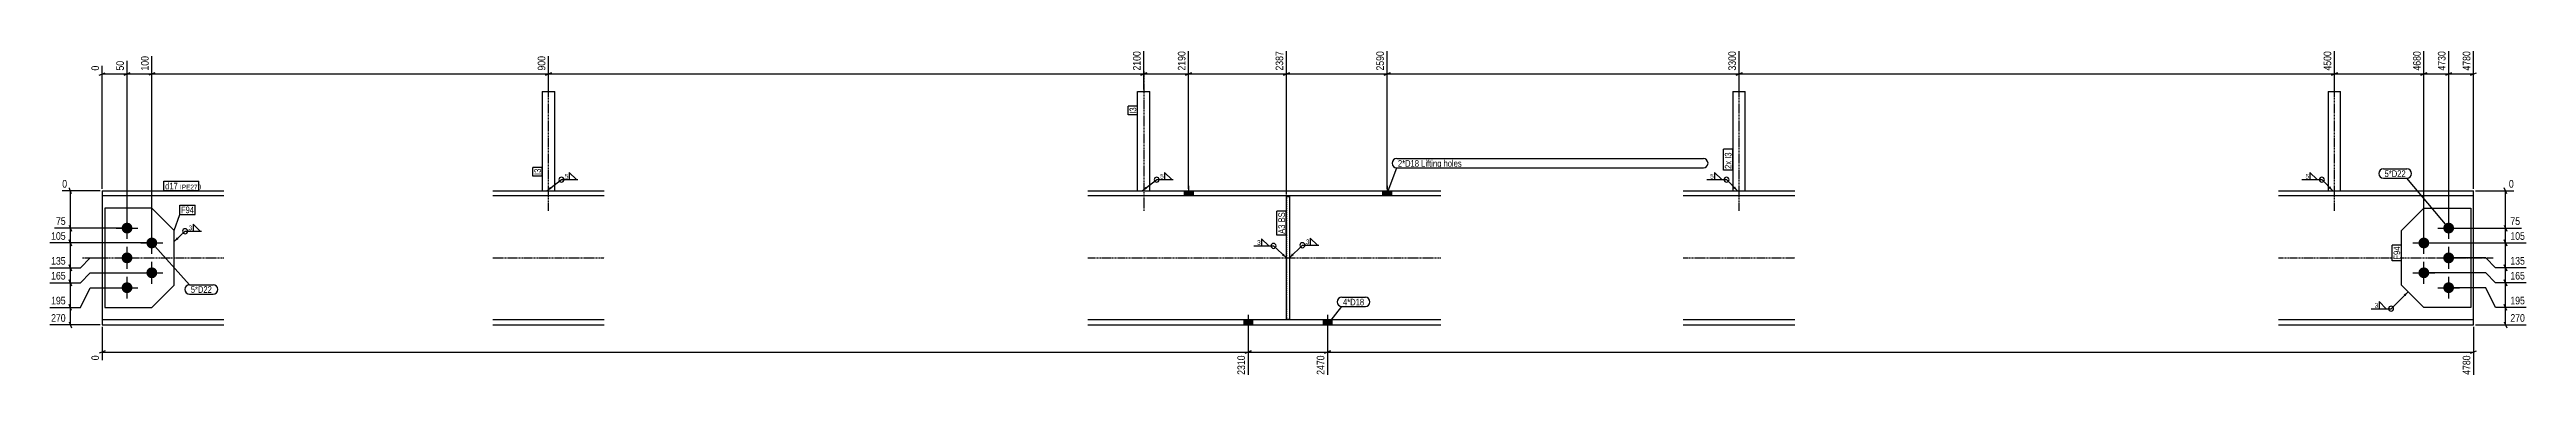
# Model space of a CAD drawing. Header units: millimetres. Extents: x 34 to 26273, y 6 to 1726.
# Drawn here: x 21280 to 26273, y 6 to 664 of the extents above; entities that cross this region are included whole.
import ezdxf

# ---------------------------------------------------------------- set-up
doc = ezdxf.new("R2010")
doc.units = ezdxf.units.MM
doc.linetypes.add('DXK_LINE_DOT2', pattern=[3.9198, 1.9599, -1.9599])
doc.linetypes.add('DXK_LINE_DOT3', pattern=[5.9187, 2.979, -0.9799, 0.9799, -0.9799])
for name, color, linetype in [('MÅLSÆTNING', 7, 'Continuous'), ('STÅL', 7, 'Continuous'), ('TEKST', 7, 'Continuous')]:
    doc.layers.add(name, color=color, linetype=linetype)
doc.styles.add('Arial Narrow', font='ARIALN.TTF', dxfattribs={"height": 0.2})

msp = doc.modelspace()

# ---------------------------------------------------------------- hatches: boundary and pattern name
at = {"layer": 'STÅL', "linetype": 'Continuous'}
for points in [[(23567.3, 369.8), (23585.3, 369.8), (23585.3, 380), (23567.3, 380)], [(23967.3, 369.8), (23985.3, 369.8), (23985.3, 380), (23967.3, 380)], [(21425.3, 305, -1), (21447.3, 305, -1)], [(26105.3, 305, -1), (26127.3, 305, -1)], [(21425.3, 245, -1), (21447.3, 245, -1)], [(21475.3, 275, -1), (21497.3, 275, -1)], [(26055.3, 275, -1), (26077.3, 275, -1)], [(26105.3, 245, -1), (26127.3, 245, -1)], [(21475.3, 215, -1), (21497.3, 215, -1)], [(26055.3, 215, -1), (26077.3, 215, -1)], [(21425.3, 185, -1), (21447.3, 185, -1)], [(26105.3, 185, -1), (26127.3, 185, -1)], [(23705.3, 120.2), (23687.3, 120.2), (23687.3, 110), (23705.3, 110)], [(23705.3, 120.2), (23687.3, 120.2), (23687.3, 110), (23705.3, 110)], [(23865.3, 120.2), (23847.3, 120.2), (23847.3, 110), (23865.3, 110)], [(23865.3, 120.2), (23847.3, 120.2), (23847.3, 110), (23865.3, 110)]]:
    msp.add_hatch(color=96, dxfattribs=at).paths.add_polyline_path(points)
at = {"layer": 'TEKST', "linetype": 'Continuous'}
for points in [[(22292.3, 384.2), (22282.8, 380), (22289.2, 388.1)], [(23492.3, 384.2), (23482.8, 380), (23489.2, 388.1)], [(24677.6, 388.9), (24682.8, 380), (24674, 385.4)], [(25877.6, 388.9), (25882.8, 380), (25874, 385.4)], [(23767.7, 253.7), (23773.3, 245), (23764.3, 250.1)], [(26025.7, 171.4), (26034.6, 176.7), (26029.2, 167.9)]]:
    msp.add_hatch(color=3, dxfattribs=at).paths.add_polyline_path(points)

# ---------------------------------------------------------------- linework, layer by layer
at = {"layer": 'MÅLSÆTNING', "color": 7, "linetype": 'Continuous'}
for p, q in [((21486.3, 279), (21486.3, 651.3)), ((21486.3, 279), (21486.3, 651.3)), ((22285.9, 584), (22285.9, 651.3)), ((22285.9, 584), (22285.9, 651.3)), ((23485.9, 584), (23485.9, 661.1)), ((23576.3, 383.9), (23576.3, 661.1)), ((23576.3, 383.9), (23576.3, 661.1)), ((23773.3, 372.8), (23773.3, 661.1)), ((23976.3, 384), (23976.3, 661.1)), ((23976.3, 384), (23976.3, 661.1)), ((24685.9, 584), (24685.9, 661.1)), ((25885.9, 584), (25885.9, 661.1)), ((25885.9, 584), (25885.9, 661.1)), ((26066.3, 279), (26066.3, 661.1)), ((26116.3, 309), (26116.3, 661.1)), ((26166.3, 384), (26166.3, 661.1)), ((21380.3, 612.9), (21392.3, 617.7)), ((21386.3, 384), (21386.3, 631.8)), ((21430.3, 612.9), (21442.3, 617.7)), ((21436.3, 309), (21436.3, 641.6)), ((21436.3, 615.3), (21486.3, 615.3)), ((21492.3, 617.7), (21480.3, 612.9)), ((21492.3, 617.7), (21480.3, 612.9)), ((21486.3, 615.3), (22285.9, 615.3)), ((22291.9, 617.7), (22279.9, 612.9)), ((22279.9, 612.9), (22291.9, 617.7)), ((22285.9, 615.3), (23485.9, 615.3)), ((23479.9, 612.9), (23491.9, 617.7)), ((23582.3, 617.7), (23570.3, 612.9)), ((23570.3, 612.9), (23582.3, 617.7)), ((23576.3, 615.3), (23773.3, 615.3)), ((23767.3, 612.9), (23779.3, 617.7)), ((23982.3, 617.7), (23970.3, 612.9)), ((23970.3, 612.9), (23982.3, 617.7)), ((23976.3, 615.3), (24685.9, 615.3)), ((24679.9, 612.9), (24691.9, 617.7)), ((25891.9, 617.7), (25879.9, 612.9)), ((25879.9, 612.9), (25891.9, 617.7)), ((26072.3, 617.7), (26060.3, 612.9)), ((26066.3, 615.3), (26116.3, 615.3)), ((26110.3, 612.9), (26122.3, 617.7)), ((26160.3, 612.9), (26172.3, 617.7)), ((21382.3, 380), (21305.7, 380)), ((21324.7, 374), (21319.9, 386)), ((26170.3, 380), (26247.5, 380)), ((26233.3, 374), (26228.5, 386)), ((26230.9, 305), (26230.9, 380)), ((26120.3, 305), (26263.1, 305)), ((26120.3, 305), (26263.1, 305)), ((26228.5, 311), (26233.3, 299)), ((26228.5, 311), (26233.3, 299)), ((26230.9, 275), (26230.9, 305)), ((21482.3, 275), (21280.4, 275)), ((21319.9, 281), (21324.7, 269)), ((21322.3, 225), (21322.3, 275)), ((26070.3, 275), (26272.8, 275)), ((26070.3, 275), (26272.8, 275)), ((26233.3, 269), (26228.5, 281)), ((26228.5, 281), (26233.3, 269)), ((26230.9, 225), (26230.9, 275)), ((21280.4, 225), (21342.3, 225)), ((21280.4, 225), (21342.3, 225)), ((21324.7, 219), (21319.9, 231)), ((21319.9, 231), (21324.7, 219)), ((21324.7, 189), (21319.9, 201)), ((21319.9, 201), (21324.7, 189)), ((21322.3, 195), (21322.3, 225)), ((21342.3, 225), (21362.3, 245)), ((21342.3, 225), (21362.3, 245)), ((21342.3, 195), (21362.3, 215)), ((21342.3, 195), (21362.3, 215)), ((21362.3, 245), (21382.3, 245)), ((21362.3, 245), (21382.3, 245)), ((21362.3, 215), (21482.3, 215)), ((21362.3, 215), (21482.3, 215)), ((26190.9, 215), (26070.3, 215)), ((26190.9, 215), (26070.3, 215)), ((26190.9, 245), (26120.3, 245)), ((26190.9, 245), (26120.3, 245)), ((26210.9, 225), (26190.9, 245)), ((26210.9, 225), (26190.9, 245)), ((26210.9, 195), (26190.9, 215)), ((26210.9, 195), (26190.9, 215)), ((26272.8, 225), (26210.9, 225)), ((26272.8, 225), (26210.9, 225)), ((26233.3, 219), (26228.5, 231)), ((26228.5, 231), (26233.3, 219)), ((26233.3, 189), (26228.5, 201)), ((26228.5, 201), (26233.3, 189)), ((26230.9, 195), (26230.9, 225)), ((21280.4, 195), (21342.3, 195)), ((21280.4, 195), (21342.3, 195)), ((21324.7, 139), (21319.9, 151)), ((21324.7, 139), (21319.9, 151)), ((21322.3, 145), (21322.3, 195)), ((21342.3, 145), (21362.3, 185)), ((21342.3, 145), (21362.3, 185)), ((21362.3, 185), (21432.3, 185)), ((21362.3, 185), (21432.3, 185)), ((26190.9, 185), (26120.3, 185)), ((26190.9, 185), (26120.3, 185)), ((26210.9, 145), (26190.9, 185)), ((26210.9, 145), (26190.9, 185)), ((26272.8, 195), (26210.9, 195)), ((26272.8, 195), (26210.9, 195)), ((26233.3, 139), (26228.5, 151)), ((26233.3, 139), (26228.5, 151)), ((26230.9, 145), (26230.9, 195)), ((21280.4, 145), (21342.3, 145)), ((21280.4, 145), (21342.3, 145)), ((21382.3, 110), (21280.4, 110)), ((21319.9, 116), (21324.7, 104)), ((21322.3, 110), (21322.3, 145)), ((21386.3, 106), (21386.3, 38.9)), ((26166.3, 106), (26166.3, 9.6)), ((26170.3, 110), (26272.8, 110)), ((26272.8, 145), (26210.9, 145)), ((26272.8, 145), (26210.9, 145)), ((26228.5, 116), (26233.3, 104)), ((26230.9, 110), (26230.9, 145)), ((21392.3, 57.8), (21380.3, 53)), ((21386.3, 55.4), (23696.3, 55.4)), ((23702.3, 57.8), (23690.3, 53)), ((23690.3, 53), (23702.3, 57.8)), ((23696.3, 96), (23696.3, 9.6)), ((23696.3, 96), (23696.3, 9.6)), ((23696.3, 55.4), (23856.3, 55.4)), ((23862.3, 57.8), (23850.3, 53)), ((23850.3, 53), (23862.3, 57.8)), ((23856.3, 96), (23856.3, 9.6)), ((23856.3, 96), (23856.3, 9.6)), ((23856.3, 55.4), (26166.3, 55.4)), ((26160.3, 53), (26172.3, 57.8))]:
    msp.add_line(p, q, dxfattribs=at)
at = {"layer": 'STÅL', "color": 7, "linetype": 'DXK_LINE_DOT3'}
for p, q in [((22285.9, 340), (22285.9, 620)), ((23485.9, 620), (23485.9, 340)), ((24685.9, 340), (24685.9, 620)), ((25885.9, 340), (25885.9, 620)), ((21346.3, 245), (21631.3, 245)), ((22173.4, 245), (22398.4, 245)), ((23373.4, 245), (24084.8, 245)), ((24573.4, 245), (24798.4, 245)), ((25773.4, 245), (26206.3, 245))]:
    msp.add_line(p, q, dxfattribs=at)
at = {"layer": 'STÅL', "color": 2, "linetype": 'Continuous'}
for p, q in [((22273.4, 580), (22273.4, 380)), ((22273.4, 580), (22298.4, 580)), ((22298.4, 380), (22298.4, 580)), ((23473.4, 380), (23473.4, 580)), ((23473.4, 580), (23498.4, 580)), ((23498.4, 380), (23498.4, 580)), ((24673.4, 580), (24673.4, 380)), ((24673.4, 580), (24698.4, 580)), ((24698.4, 380), (24698.4, 580)), ((25873.4, 580), (25873.4, 380)), ((25873.4, 580), (25898.4, 580)), ((25898.4, 380), (25898.4, 580)), ((21386.3, 380), (21386.3, 110)), ((21386.3, 380), (21631.3, 380)), ((21631.3, 369.8), (21386.3, 369.8)), ((22173.4, 380), (22398.4, 380)), ((22398.4, 369.8), (22173.4, 369.8)), ((23373.4, 380), (24084.8, 380)), ((24084.8, 369.8), (23373.4, 369.8)), ((23773.3, 368.8), (23779.3, 368.8)), ((23773.3, 121.2), (23773.3, 368.8)), ((23779.3, 368.8), (23779.3, 121.2)), ((24573.4, 380), (24798.4, 380)), ((24798.4, 369.8), (24573.4, 369.8)), ((25773.4, 380), (26166.3, 380)), ((26166.3, 369.8), (25773.4, 369.8)), ((26166.3, 110), (26166.3, 380)), ((21391.3, 345), (21391.3, 145)), ((21486.3, 345), (21391.3, 345)), ((21531.3, 300), (21486.3, 345)), ((21531.3, 190), (21531.3, 300)), ((26021.3, 300), (26066.3, 345)), ((26021.3, 190), (26021.3, 300)), ((26066.3, 345), (26161.3, 345)), ((26161.3, 345), (26161.3, 145)), ((21486.3, 145), (21531.3, 190)), ((26066.3, 145), (26021.3, 190)), ((21631.3, 120.2), (21386.3, 120.2)), ((21386.3, 110), (21631.3, 110)), ((21391.3, 145), (21486.3, 145)), ((22398.4, 120.2), (22173.4, 120.2)), ((22173.4, 110), (22398.4, 110)), ((24084.8, 120.2), (23373.4, 120.2)), ((23373.4, 110), (24084.8, 110)), ((23779.3, 121.2), (23773.3, 121.2)), ((24798.4, 120.2), (24573.4, 120.2)), ((24573.4, 110), (24798.4, 110)), ((26166.3, 120.2), (25773.4, 120.2)), ((25773.4, 110), (26166.3, 110)), ((26161.3, 145), (26066.3, 145))]:
    msp.add_line(p, q, dxfattribs=at)
at = {"layer": 'STÅL', "color": 7, "linetype": 'DXK_LINE_DOT2'}
for p, q in [((22273.4, 380), (22298.4, 380)), ((23473.4, 380), (23498.4, 380)), ((23779.3, 368.8), (23773.3, 368.8)), ((23773.3, 368.8), (23773.3, 121.2)), ((23779.3, 368.8), (23779.3, 121.2)), ((24673.4, 380), (24698.4, 380)), ((25873.4, 380), (25898.4, 380)), ((23779.3, 121.2), (23773.3, 121.2))]:
    msp.add_line(p, q, dxfattribs=at)
at = {"layer": 'STÅL', "color": 96, "linetype": 'Continuous'}
for p, q in [((23567.3, 380), (23567.3, 369.8)), ((23576.3, 390), (23576.3, 369.8)), ((23585.3, 380), (23585.3, 369.8)), ((23967.3, 380), (23967.3, 369.8)), ((23976.3, 390), (23976.3, 369.8)), ((23985.3, 380), (23985.3, 369.8)), ((21414.3, 305), (21458.3, 305)), ((21436.3, 283), (21436.3, 327)), ((26094.3, 305), (26138.3, 305)), ((26116.3, 283), (26116.3, 327)), ((21436.3, 223), (21436.3, 267)), ((21464.3, 275), (21508.3, 275)), ((21486.3, 253), (21486.3, 297)), ((26044.3, 275), (26088.3, 275)), ((26066.3, 253), (26066.3, 297)), ((26116.3, 223), (26116.3, 267)), ((21414.3, 245), (21458.3, 245)), ((21436.3, 163), (21436.3, 207)), ((21464.3, 215), (21508.3, 215)), ((21486.3, 193), (21486.3, 237)), ((26044.3, 215), (26088.3, 215)), ((26066.3, 193), (26066.3, 237)), ((26094.3, 245), (26138.3, 245)), ((26116.3, 163), (26116.3, 207)), ((21414.3, 185), (21458.3, 185)), ((26094.3, 185), (26138.3, 185)), ((23687.3, 120.2), (23687.3, 110)), ((23687.3, 120.2), (23687.3, 110)), ((23696.3, 130.2), (23696.3, 65.2)), ((23696.3, 130.2), (23696.3, 65.2)), ((23705.3, 120.2), (23705.3, 110)), ((23705.3, 120.2), (23705.3, 110)), ((23847.3, 120.2), (23847.3, 110)), ((23847.3, 120.2), (23847.3, 110)), ((23856.3, 130.2), (23856.3, 65.2)), ((23856.3, 130.2), (23856.3, 65.2)), ((23865.3, 120.2), (23865.3, 110)), ((23865.3, 120.2), (23865.3, 110))]:
    msp.add_line(p, q, dxfattribs=at)
at = {"layer": 'TEKST', "color": 3, "linetype": 'Continuous'}
for p, q in [((24682.8, 380), (24660.7, 402.5)), ((25882.8, 380), (25860.7, 402.5)), ((26034.6, 176.7), (26000.2, 142.7))]:
    msp.add_line(p, q, dxfattribs=at)
for centre in [(24660.7, 402.5), (25860.7, 402.5), (26000.2, 142.7)]:
    msp.add_arc(centre, 5, 270, 90, dxfattribs=at)

# ---------------------------------------------------------------- wipeouts: each hides what was drawn before it
at = {"color": 0}
for points in [[(26029.8, 407.8), (26029.8, 421.8), (25987.1, 421.8), (25987.1, 407.8)], [(23721.3, 270.4), (23721.3, 282), (23713.6, 282), (23713.6, 270.4)], [(23819.5, 271.7), (23819.5, 283.3), (23811.8, 283.3), (23811.8, 271.7)], [(21607.4, 174.6), (21607.4, 188.6), (21564.8, 188.6), (21564.8, 174.6)], [(23930.1, 149.3), (23930.1, 163.3), (23887.5, 163.3), (23887.5, 149.3)]]:
    msp.add_wipeout(points, dxfattribs=at).dxf.layer = 'TEKST'

# ---------------------------------------------------------------- next in the draw order: hatches: boundary and pattern name
at = {"layer": 'TEKST', "linetype": 'Continuous'}
msp.add_hatch(color=3, dxfattribs=at).paths.add_polyline_path([(23788.2, 250.2), (23779.3, 245), (23784.7, 253.8)])

# ---------------------------------------------------------------- next in the draw order: linework, layer by layer
at = {"layer": 'TEKST', "color": 3, "linetype": 'Continuous'}
for p, q in [((23723.4, 283.5), (23723.4, 269.2)), ((23805.6, 270.5), (23838.7, 270.5)), ((23835.9, 270.5), (23821.6, 284.8)), ((23821.6, 284.8), (23821.6, 270.5)), ((23821.6, 270.5), (23835.9, 270.5))]:
    msp.add_line(p, q, dxfattribs=at)
for start, end in [(90, 270), (270, 90)]:
    msp.add_arc((23805.6, 270.5), 5, start, end, dxfattribs=at)

# ---------------------------------------------------------------- next in the draw order: texts
at = {"layer": 'TEKST', "color": 3, "style": 'Arial Narrow'}
for p in [(23714.4, 271.2), (23812.6, 272.5)]:
    msp.add_text('3', height=9.54, dxfattribs=at).set_placement(p)

# ---------------------------------------------------------------- next in the draw order: wipeouts: each hides what was drawn before it
at = {"color": 0, "linetype": 'Continuous'}
for points in [[(21483.1, 654.5), (21460.7, 654.5), (21460.7, 618.9), (21483.1, 618.9)], [(22282.7, 654.5), (22260.3, 654.5), (22260.3, 618.9), (22282.7, 618.9)], [(23482.7, 664.3), (23460.3, 664.3), (23460.3, 618.9), (23482.7, 618.9)], [(23770.1, 664.3), (23747.7, 664.3), (23747.7, 618.9), (23770.1, 618.9)], [(24682.7, 664.3), (24660.3, 664.3), (24660.3, 618.9), (24682.7, 618.9)], [(26113.1, 664.3), (26090.7, 664.3), (26090.7, 618.9), (26113.1, 618.9)], [(26250.7, 383.2), (26250.7, 405.6), (26234.5, 405.6), (26234.5, 383.2)], [(21315.8, 278.2), (21315.8, 300.6), (21280.1, 300.6), (21280.1, 278.2)], [(26263.4, 308.2), (26263.4, 330.6), (26237.5, 330.6), (26237.5, 308.2)], [(26273.1, 228.2), (26273.1, 250.6), (26237.5, 250.6), (26237.5, 228.2)], [(21315.8, 148.2), (21315.8, 170.6), (21280.1, 170.6), (21280.1, 148.2)], [(26273.1, 148.2), (26273.1, 170.6), (26237.5, 170.6), (26237.5, 148.2)], [(21383.1, 51.8), (21360.7, 51.8), (21360.7, 35.6), (21383.1, 35.6)], [(23693.1, 51.8), (23670.7, 51.8), (23670.7, 6.4), (23693.1, 6.4)], [(23853.1, 51.8), (23830.7, 51.8), (23830.7, 6.4), (23853.1, 6.4)], [(26163.1, 51.8), (26140.7, 51.8), (26140.7, 6.4), (26163.1, 6.4)]]:
    msp.add_wipeout(points, dxfattribs=at).dxf.layer = 'MÅLSÆTNING'
at = {"color": 0}
for points in [[(23470.6, 548), (23456.6, 548), (23456.6, 535.2), (23470.6, 535.2)], [(22325.8, 403.7), (22325.8, 415.3), (22318.1, 415.3), (22318.1, 403.7)], [(23525.8, 403.7), (23525.8, 415.3), (23518.1, 415.3), (23518.1, 403.7)], [(24040.8, 428.5), (24040.8, 442.5), (23998.2, 442.5), (23998.2, 428.5)], [(24634.5, 403.7), (24634.5, 415.3), (24626.8, 415.3), (24626.8, 403.7)], [(25834.5, 403.7), (25834.5, 415.3), (25826.8, 415.3), (25826.8, 403.7)], [(26029.8, 407.8), (26029.8, 421.8), (25987.1, 421.8), (25987.1, 407.8)], [(21538.7, 382.8), (21538.7, 396.8), (21513.1, 396.8), (21513.1, 382.8)], [(23770.5, 312.2), (23756.5, 312.2), (23756.5, 293.4), (23770.5, 293.4)], [(26018.5, 268), (26004.5, 268), (26004.5, 241.6), (26018.5, 241.6)], [(21607.4, 174.6), (21607.4, 188.6), (21564.8, 188.6), (21564.8, 174.6)], [(23930.1, 149.3), (23930.1, 163.3), (23887.5, 163.3), (23887.5, 149.3)], [(25974, 143.9), (25974, 155.5), (25966.3, 155.5), (25966.3, 143.9)]]:
    msp.add_wipeout(points, dxfattribs=at).dxf.layer = 'TEKST'

# ---------------------------------------------------------------- next in the draw order: linework, layer by layer
at = {"layer": 'MÅLSÆTNING', "color": 7, "linetype": 'Continuous'}
for p, q in [((23485.9, 584), (23485.9, 661.1)), ((23773.3, 372.8), (23773.3, 661.1)), ((24685.9, 584), (24685.9, 661.1)), ((26066.3, 279), (26066.3, 661.1)), ((26116.3, 309), (26116.3, 661.1)), ((21386.3, 615.3), (21436.3, 615.3)), ((21442.3, 617.7), (21430.3, 612.9)), ((21436.3, 309), (21436.3, 641.6)), ((23491.9, 617.7), (23479.9, 612.9)), ((23485.9, 615.3), (23576.3, 615.3)), ((23779.3, 617.7), (23767.3, 612.9)), ((23773.3, 615.3), (23976.3, 615.3)), ((24691.9, 617.7), (24679.9, 612.9)), ((24685.9, 615.3), (25885.9, 615.3)), ((25885.9, 615.3), (26066.3, 615.3)), ((26060.3, 612.9), (26072.3, 617.7)), ((26122.3, 617.7), (26110.3, 612.9)), ((26116.3, 615.3), (26166.3, 615.3)), ((21322.3, 305), (21322.3, 380)), ((21432.3, 305), (21290.1, 305)), ((21432.3, 305), (21290.1, 305)), ((21319.9, 311), (21324.7, 299)), ((21319.9, 311), (21324.7, 299)), ((21322.3, 275), (21322.3, 305)), ((21482.3, 275), (21280.4, 275)), ((21324.7, 269), (21319.9, 281))]:
    msp.add_line(p, q, dxfattribs=at)
at = {"layer": 'TEKST', "color": 3, "linetype": 'Continuous'}
for p, q in [((22282.8, 380), (22311.9, 402.5)), ((22311.9, 402.5), (22345, 402.5)), ((22342.2, 402.5), (22327.9, 416.8)), ((22327.9, 416.8), (22327.9, 402.5)), ((22327.9, 402.5), (22342.2, 402.5)), ((23482.8, 380), (23511.9, 402.5)), ((23511.9, 402.5), (23545, 402.5)), ((23542.2, 402.5), (23527.9, 416.8)), ((23527.9, 416.8), (23527.9, 402.5)), ((23527.9, 402.5), (23542.2, 402.5)), ((24620.6, 402.5), (24660.7, 402.5)), ((24650.9, 402.5), (24636.6, 416.8)), ((24636.6, 416.8), (24636.6, 402.5)), ((24636.6, 402.5), (24650.9, 402.5)), ((25820.6, 402.5), (25860.7, 402.5)), ((25850.9, 402.5), (25836.6, 416.8)), ((25836.6, 416.8), (25836.6, 402.5)), ((25836.6, 402.5), (25850.9, 402.5)), ((25990.3, 142.7), (25976, 157)), ((25976, 157), (25976, 142.7)), ((25960.1, 142.7), (26000.2, 142.7)), ((25976, 142.7), (25990.3, 142.7))]:
    msp.add_line(p, q, dxfattribs=at)
at = {"layer": 'TEKST', "color": 7, "linetype": 'Continuous'}
for p, q in [((25984.7, 424.2), (26032.2, 424.2)), ((25984.7, 405.4), (26032.2, 405.4)), ((26116.3, 305), (26032.2, 405.4)), ((21486.3, 275), (21562.4, 191)), ((21562.4, 191), (21609.8, 191)), ((21562.4, 172.2), (21609.8, 172.2)), ((23885.1, 165.7), (23932.5, 165.7)), ((23856.3, 110.1), (23885.1, 146.9)), ((23885.1, 146.9), (23932.5, 146.9))]:
    msp.add_line(p, q, dxfattribs=at)
at = {"layer": 'TEKST', "color": 3, "linetype": 'Continuous'}
for centre, start, end in [((22311.9, 402.5), 90, 270), ((22311.9, 402.5), 270, 90), ((23511.9, 402.5), 90, 270), ((23511.9, 402.5), 270, 90), ((24660.7, 402.5), 90, 270), ((25860.7, 402.5), 90, 270), ((26000.2, 142.7), 90, 270)]:
    msp.add_arc(centre, 5, start, end, dxfattribs=at)
at = {"layer": 'TEKST', "color": 7, "linetype": 'Continuous'}
for centre, start, end in [((25984.7, 414.8), 90, 270), ((26032.2, 414.8), 270, 90), ((21562.4, 181.6), 90, 270), ((21609.8, 181.6), 270, 90), ((23885.1, 156.3), 90, 270), ((23932.5, 156.3), 270, 90)]:
    msp.add_arc(centre, 9.4, start, end, dxfattribs=at)

# ---------------------------------------------------------------- next in the draw order: texts
at = {"layer": 'MÅLSÆTNING', "color": 3, "linetype": 'Continuous', "style": 'Arial Narrow'}
for s, height, p in [('100', 15.27, (21479.9, 622.1)), ('900', 15.27, (22279.5, 622.1)), ('2100', 15.27, (23479.5, 622.1)), ('2387', 15.27, (23766.9, 622.1)), ('3300', 15.27, (24679.5, 622.1)), ('4730', 15.27, (26109.9, 622.1)), ('0', 15.3, (21379.9, 38.9)), ('2310', 15.27, (23689.9, 9.6)), ('2470', 15.27, (23849.9, 9.6)), ('4780', 15.27, (26159.9, 9.6))]:
    msp.add_text(s, height=height, rotation=90.0002, dxfattribs=at).set_placement(p)
for s, height, p in [('0', 15.3, (26237.7, 386.4)), ('75', 15.27, (26240.7, 311.4)), ('105', 15.27, (21283.3, 281.4)), ('135', 15.27, (26240.7, 231.4))]:
    msp.add_text(s, height=height, dxfattribs=at).set_placement(p)
at = {"layer": 'TEKST', "color": 3, "style": 'Arial Narrow'}
for s, height, p in [('5', 9.54, (22318.9, 404.5)), ('5', 9.54, (23518.9, 404.5)), ('5', 9.54, (24627.6, 404.5)), ('5', 9.54, (25827.6, 404.5)), ('5*D22', 13.36, (25987.1, 407.8)), ('5*D22', 13.36, (21564.8, 174.6)), ('4*D18', 13.36, (23887.5, 149.3)), ('3', 9.54, (25967.1, 144.7))]:
    msp.add_text(s, height=height, dxfattribs=at).set_placement(p)

# ---------------------------------------------------------------- next in the draw order: wipeouts: each hides what was drawn before it
at = {"color": 0, "linetype": 'Continuous'}
for points in [[(21315.8, 113.2), (21315.8, 135.6), (21280.1, 135.6), (21280.1, 113.2)], [(26273.1, 113.2), (26273.1, 135.6), (26237.5, 135.6), (26237.5, 113.2)]]:
    msp.add_wipeout(points, dxfattribs=at).dxf.layer = 'MÅLSÆTNING'
at = {"color": 0}
for points in [[(23470.6, 548), (23456.6, 548), (23456.6, 535.2), (23470.6, 535.2)], [(24040.8, 428.5), (24040.8, 442.5), (23998.2, 442.5), (23998.2, 428.5)], [(21538.7, 382.8), (21538.7, 396.8), (21513.1, 396.8), (21513.1, 382.8)], [(23770.5, 312.2), (23756.5, 312.2), (23756.5, 293.4), (23770.5, 293.4)], [(26018.5, 268), (26004.5, 268), (26004.5, 241.6), (26018.5, 241.6)]]:
    msp.add_wipeout(points, dxfattribs=at).dxf.layer = 'TEKST'

# ---------------------------------------------------------------- next in the draw order: linework, layer by layer
at = {"layer": 'TEKST', "color": 7, "linetype": 'Continuous'}
for p, q in [((23454.2, 532.8), (23454.2, 550.4)), ((23473, 550.4), (23454.2, 550.4)), ((23473, 532.8), (23473, 550.4)), ((23473, 532.8), (23454.2, 532.8)), ((23976.3, 374.9), (23995.8, 426.1)), ((21510.7, 380.4), (21510.7, 399.2)), ((23772.9, 291), (23754.1, 291)), ((26002.1, 239.2), (26002.1, 270.4)), ((26020.9, 270.4), (26002.1, 270.4)), ((26020.9, 239.2), (26020.9, 270.4)), ((26020.9, 239.2), (26002.1, 239.2))]:
    msp.add_line(p, q, dxfattribs=at)
at = {"layer": 'TEKST', "color": 3, "linetype": 'Continuous'}
for p, q in [((23707.4, 269.2), (23747.5, 269.2)), ((23737.7, 269.2), (23723.4, 283.5)), ((23723.4, 269.2), (23737.7, 269.2)), ((23773.3, 245), (23747.5, 269.2)), ((23779.3, 245), (23805.6, 270.5))]:
    msp.add_line(p, q, dxfattribs=at)
at = {"layer": 'TEKST', "color": 7, "linetype": 'Continuous'}
msp.add_arc((23995.8, 435.5), 9.4, 90, 270, dxfattribs=at)
at = {"layer": 'TEKST', "color": 3, "linetype": 'Continuous'}
for start, end in [(90, 270), (270, 90)]:
    msp.add_arc((23747.5, 269.2), 5, start, end, dxfattribs=at)

# ---------------------------------------------------------------- next in the draw order: texts
at = {"layer": 'MÅLSÆTNING', "color": 3, "linetype": 'Continuous', "style": 'Arial Narrow'}
for s, p in [('195', (21283.3, 151.4)), ('195', (26240.7, 151.4)), ('270', (21283.3, 116.4)), ('270', (26240.7, 116.4))]:
    msp.add_text(s, height=15.27, dxfattribs=at).set_placement(p)
at = {"layer": 'TEKST', "color": 3, "style": 'Arial Narrow'}
for s, p in [('I3', (23470.6, 535.2)), ('F94', (26018.5, 241.6))]:
    msp.add_text(s, height=13.36, rotation=90.0002, dxfattribs=at).set_placement(p)

# ---------------------------------------------------------------- next in the draw order: wipeouts: each hides what was drawn before it
at = {"color": 0, "linetype": 'Continuous'}
for points in [[(23573.1, 664.3), (23550.7, 664.3), (23550.7, 618.9), (23573.1, 618.9)], [(23973.1, 664.3), (23950.7, 664.3), (23950.7, 618.9), (23973.1, 618.9)], [(25882.7, 664.3), (25860.3, 664.3), (25860.3, 618.9), (25882.7, 618.9)], [(26063.1, 664.3), (26040.7, 664.3), (26040.7, 618.9), (26063.1, 618.9)], [(26163.1, 664.3), (26140.7, 664.3), (26140.7, 618.9), (26163.1, 618.9)], [(21383.1, 635), (21360.7, 635), (21360.7, 618.9), (21383.1, 618.9)], [(21433.1, 644.8), (21410.7, 644.8), (21410.7, 618.9), (21433.1, 618.9)], [(21318.7, 383.2), (21318.7, 405.6), (21302.5, 405.6), (21302.5, 383.2)], [(21315.8, 308.2), (21315.8, 330.6), (21289.9, 330.6), (21289.9, 308.2)], [(26273.1, 278.2), (26273.1, 300.6), (26237.5, 300.6), (26237.5, 278.2)], [(21315.8, 228.2), (21315.8, 250.6), (21280.1, 250.6), (21280.1, 228.2)], [(26273.1, 198.2), (26273.1, 220.6), (26237.5, 220.6), (26237.5, 198.2)]]:
    msp.add_wipeout(points, dxfattribs=at).dxf.layer = 'MÅLSÆTNING'
at = {"color": 0}
for points in [[(22270.6, 424.8), (22256.6, 424.8), (22256.6, 412), (22270.6, 412)], [(24611.5, 428.5), (24611.5, 442.5), (24045, 442.5), (24045, 428.5)], [(24670.6, 440.2), (24656.6, 440.2), (24656.6, 424), (24670.6, 424)], [(21578.8, 382.8), (21578.8, 392.8), (21542.9, 392.8), (21542.9, 382.8)], [(21567.2, 299.8), (21567.2, 311.4), (21559.5, 311.4), (21559.5, 299.8)], [(23770.5, 336.8), (23756.5, 336.8), (23756.5, 316.4), (23770.5, 316.4)]]:
    msp.add_wipeout(points, dxfattribs=at).dxf.layer = 'TEKST'

# ---------------------------------------------------------------- next in the draw order: hatches: boundary and pattern name
at = {"layer": 'TEKST', "linetype": 'Continuous'}
msp.add_hatch(color=3, dxfattribs=at).paths.add_polyline_path([(21540.3, 282.8), (21531.3, 277.8), (21536.8, 286.5)])

# ---------------------------------------------------------------- next in the draw order: linework, layer by layer
at = {"layer": 'TEKST', "color": 3, "linetype": 'Continuous'}
for p, q in [((21583.6, 298.6), (21569.3, 312.9)), ((21569.3, 312.9), (21569.3, 298.6)), ((21531.3, 277.8), (21553.3, 298.6)), ((21553.3, 298.6), (21586.4, 298.6)), ((21569.3, 298.6), (21583.6, 298.6))]:
    msp.add_line(p, q, dxfattribs=at)
for start, end in [(90, 270), (270, 90)]:
    msp.add_arc((21553.3, 298.6), 5, start, end, dxfattribs=at)

# ---------------------------------------------------------------- next in the draw order: texts
at = {"layer": 'MÅLSÆTNING', "color": 3, "linetype": 'Continuous', "style": 'Arial Narrow'}
for s, height, p in [('2190', 15.27, (23569.9, 622.1)), ('2590', 15.27, (23969.9, 622.1)), ('4500', 15.27, (25879.5, 622.1)), ('4680', 15.27, (26059.9, 622.1)), ('4780', 15.27, (26159.9, 622.1)), ('0', 15.3, (21379.9, 622.1)), ('50', 15.27, (21429.9, 622.1))]:
    msp.add_text(s, height=height, rotation=90.0002, dxfattribs=at).set_placement(p)
for s, height, p in [('0', 15.3, (21305.7, 386.4)), ('75', 15.27, (21293.1, 311.4)), ('105', 15.27, (26240.7, 281.4)), ('135', 15.27, (21283.3, 231.4)), ('165', 15.27, (26240.7, 201.4))]:
    msp.add_text(s, height=height, dxfattribs=at).set_placement(p)
at = {"layer": 'TEKST', "color": 3, "style": 'Arial Narrow'}
msp.add_text('3', height=9.54, dxfattribs=at).set_placement((21560.3, 300.6))

# ---------------------------------------------------------------- next in the draw order: wipeouts: each hides what was drawn before it
at = {"color": 0}
for points in [[(22270.6, 424.8), (22256.6, 424.8), (22256.6, 412), (22270.6, 412)], [(24611.5, 428.5), (24611.5, 442.5), (24045, 442.5), (24045, 428.5)], [(24670.6, 440.2), (24656.6, 440.2), (24656.6, 424), (24670.6, 424)], [(21578.8, 382.8), (21578.8, 392.8), (21542.9, 392.8), (21542.9, 382.8)], [(23770.5, 336.8), (23756.5, 336.8), (23756.5, 316.4), (23770.5, 316.4)]]:
    msp.add_wipeout(points, dxfattribs=at).dxf.layer = 'TEKST'

# ---------------------------------------------------------------- next in the draw order: linework, layer by layer
at = {"layer": 'TEKST', "color": 7, "linetype": 'Continuous'}
for p, q in [((22254.2, 409.6), (22254.2, 427.2)), ((22273, 427.2), (22254.2, 427.2)), ((22273, 409.6), (22254.2, 409.6)), ((22273, 409.6), (22273, 427.2)), ((23995.8, 444.9), (24613.9, 444.9)), ((23995.8, 426.1), (24613.9, 426.1)), ((21510.7, 399.2), (21581.2, 399.2)), ((21510.7, 380.4), (21581.2, 380.4)), ((21581.2, 380.4), (21581.2, 399.2)), ((23754.1, 291), (23754.1, 339.2)), ((23772.9, 339.2), (23754.1, 339.2)), ((23772.9, 291), (23772.9, 339.2))]:
    msp.add_line(p, q, dxfattribs=at)
msp.add_arc((24613.9, 435.5), 9.4, 270, 90, dxfattribs=at)

# ---------------------------------------------------------------- next in the draw order: texts
at = {"layer": 'TEKST', "color": 3, "style": 'Arial Narrow'}
for s, p in [('I3', (22270.6, 412)), ('BS', (23770.5, 316.4)), ('A3', (23770.5, 293.4))]:
    msp.add_text(s, height=13.36, rotation=90.0002, dxfattribs=at).set_placement(p)
for s, height, p in [('2*D18', 13.36, (23998.2, 428.5)), ('Lifting holes', 13.362, (24045, 428.5)), ('d17', 13.36, (21513.1, 382.8)), ('IPE270', 9.54, (21542.9, 382.8))]:
    msp.add_text(s, height=height, dxfattribs=at).set_placement(p)

# ---------------------------------------------------------------- next in the draw order: wipeouts: each hides what was drawn before it
at = {"color": 0, "linetype": 'Continuous'}
msp.add_wipeout([(21315.8, 198.2), (21315.8, 220.6), (21280.1, 220.6), (21280.1, 198.2)], dxfattribs=at).dxf.layer = 'MÅLSÆTNING'
at = {"color": 0}
for points in [[(24670.6, 457.2), (24656.6, 457.2), (24656.6, 444.4), (24670.6, 444.4)], [(21571.5, 335), (21571.5, 349), (21545, 349), (21545, 335)]]:
    msp.add_wipeout(points, dxfattribs=at).dxf.layer = 'TEKST'

# ---------------------------------------------------------------- next in the draw order: texts
at = {"layer": 'MÅLSÆTNING', "color": 3, "linetype": 'Continuous', "style": 'Arial Narrow'}
msp.add_text('165', height=15.27, dxfattribs=at).set_placement((21283.3, 201.4))

# ---------------------------------------------------------------- next in the draw order: wipeouts: each hides what was drawn before it
at = {"color": 0}
for points in [[(24670.6, 457.2), (24656.6, 457.2), (24656.6, 444.4), (24670.6, 444.4)], [(21571.5, 335), (21571.5, 349), (21545, 349), (21545, 335)]]:
    msp.add_wipeout(points, dxfattribs=at).dxf.layer = 'TEKST'

# ---------------------------------------------------------------- next in the draw order: linework, layer by layer
at = {"layer": 'TEKST', "color": 7, "linetype": 'Continuous'}
for p, q in [((24654.2, 421.6), (24654.2, 463.8)), ((24673, 463.8), (24654.2, 463.8)), ((24673, 421.6), (24673, 463.8)), ((24673, 421.6), (24654.2, 421.6)), ((21542.6, 351.4), (21573.9, 351.4)), ((21542.6, 332.6), (21542.6, 351.4)), ((21573.9, 332.6), (21573.9, 351.4)), ((21531.3, 300), (21542.6, 332.6)), ((21542.6, 332.6), (21573.9, 332.6))]:
    msp.add_line(p, q, dxfattribs=at)

# ---------------------------------------------------------------- next in the draw order: texts
at = {"layer": 'TEKST', "color": 3, "style": 'Arial Narrow'}
for s, p in [('I3', (24670.6, 444.4)), ('2x', (24670.6, 424))]:
    msp.add_text(s, height=13.36, rotation=90.0002, dxfattribs=at).set_placement(p)
msp.add_text('F94', height=13.36, dxfattribs=at).set_placement((21545, 335))

doc.saveas('drawing.dxf')
